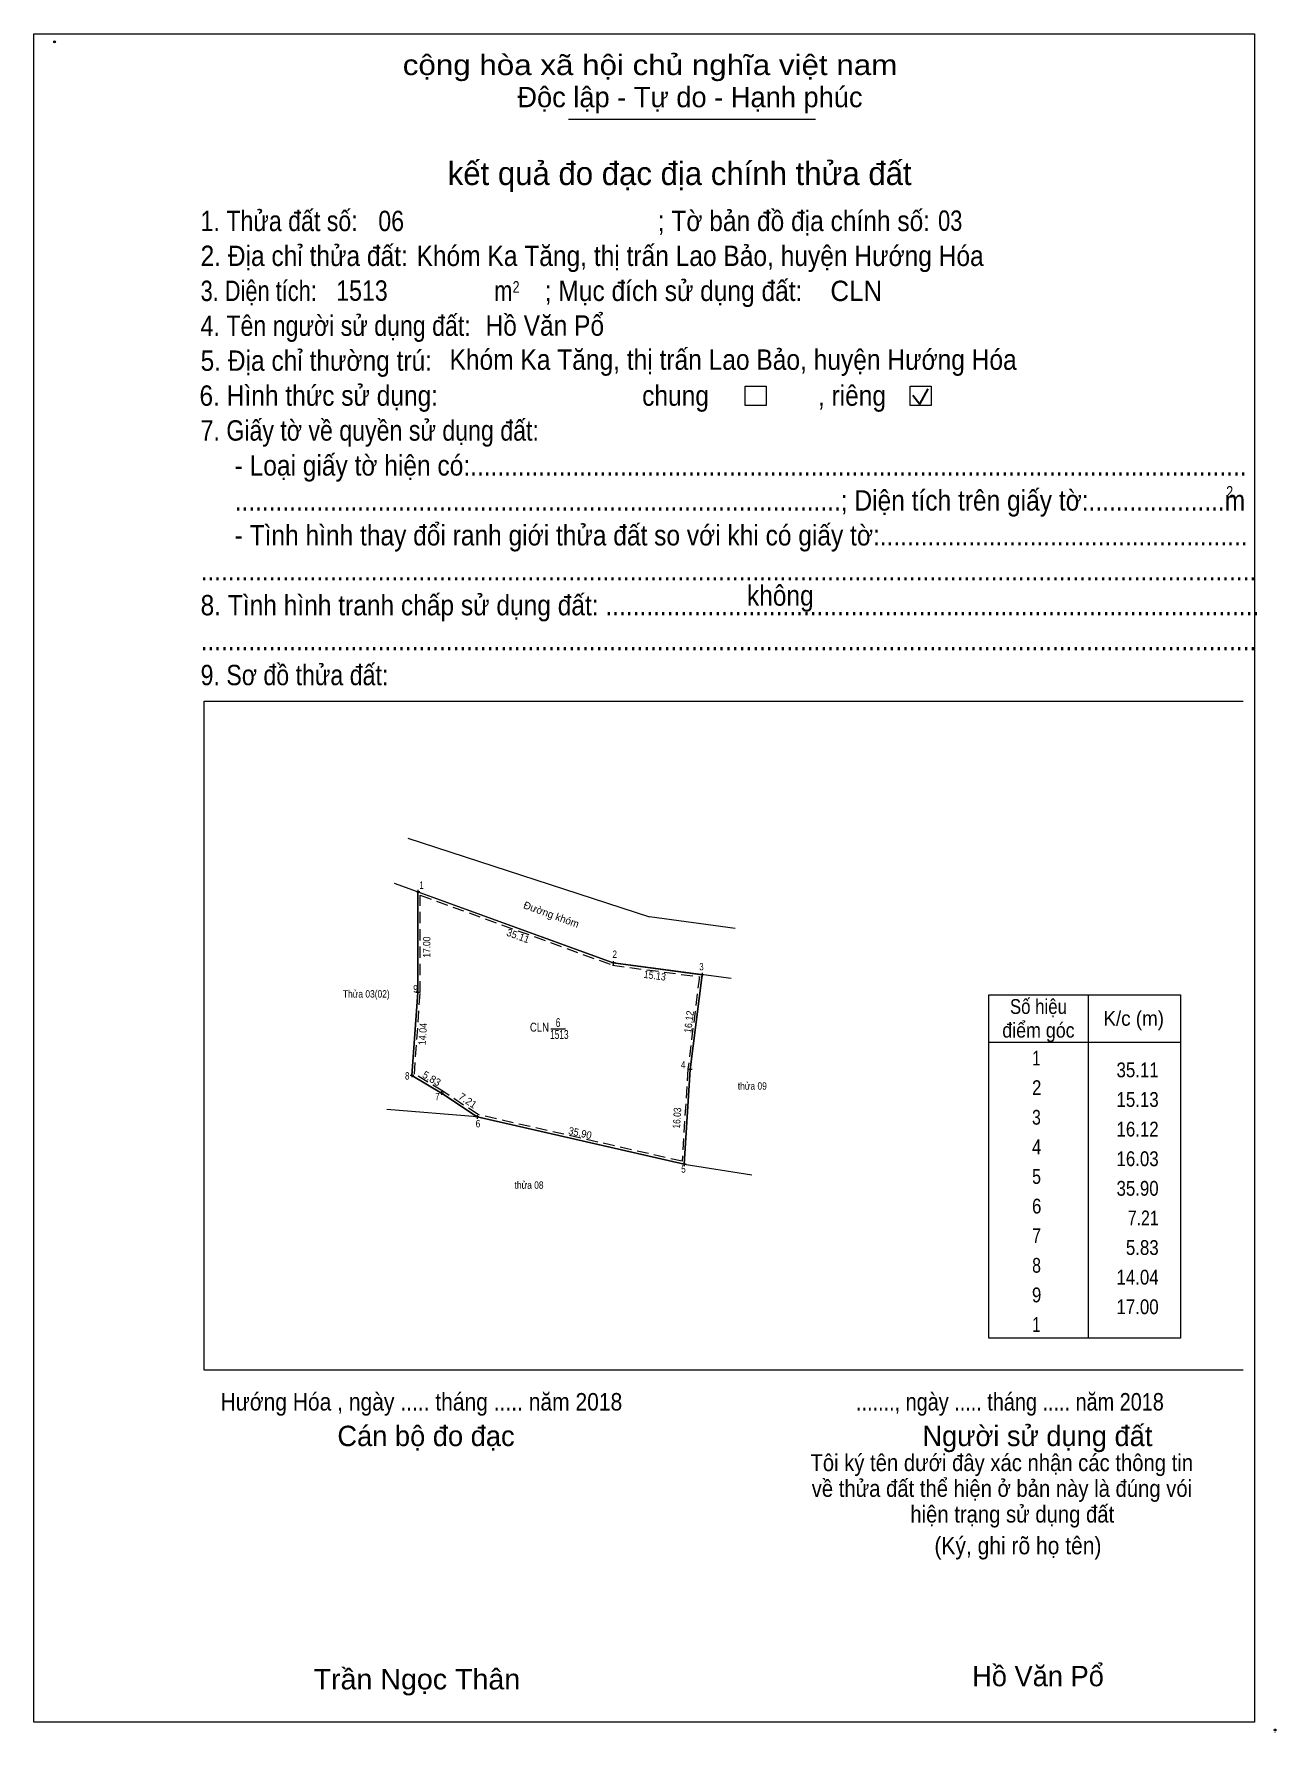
# Model space of a CAD drawing. Header units: metres. Extents: x 536000 to 536626, y 1839172 to 1839473.
# Drawn here: x 536415.8 to 536625.6, y 1839186.4 to 1839473.3 of the extents above; entities that cross this region are included whole.
import ezdxf
from ezdxf.enums import TextEntityAlignment as Align

# ---------------------------------------------------------------- set-up
doc = ezdxf.new("R2010")
doc.units = ezdxf.units.M
doc.header["$LTSCALE"] = 0.65
doc.header["$PDMODE"] = 32
doc.header["$PDSIZE"] = 0.325
doc.linetypes.add('MEDIUM_DASHED', pattern=[4.5, 3, -1.5])
for name, color, linetype, lineweight in [('1', 7, 'Continuous', 13), ('11', 7, 'Continuous', 13), ('44', 7, 'Continuous', 13), ('6', 7, 'Continuous', 13), ('63', 7, 'Continuous', 13), ('7', 7, 'Continuous', 25)]:
    doc.layers.add(name, color=color, linetype=linetype, lineweight=lineweight)

msp = doc.modelspace()

# ---------------------------------------------------------------- texts
at = {"layer": '1'}
for s, height, width, p in [('Hướng Hóa , ngày ..... tháng ..... năm 2018', 2.949, 0.9, (536447.3, 1839240.81)), ('Trần Ngọc Thân', 3.44, 1.05, (536463.01, 1839193.72))]:
    msp.add_text(s, height=height, dxfattribs=dict(at, width=width)).set_placement(p)
msp.add_text('Hồ Văn Pổ', height=3.44, dxfattribs=at).set_placement((536574.23, 1839194.25))
at = {"layer": '44'}
msp.add_text('Đường khóm', height=1.25, rotation=340.026, dxfattribs=at).set_placement((536502.9515, 1839323.982), align=Align.CENTER)
for s, height, width, p in [('Thửa 03(02)', 1.25, 0.85, (536471.915, 1839310.54)), ('CLN', 1.5, 0.8, (536501.155, 1839304.8)), ('6', 1.5, 0.7, (536504.3, 1839305.57)), ('thửa 09', 1.25, 0.85, (536537.105, 1839294.99)), ('thửa 08', 1.25, 0.85, (536499.4, 1839278.25))]:
    msp.add_text(s, height=height, dxfattribs=dict(at, width=width)).set_placement(p, align=Align.CENTER)
at = {"layer": '6'}
for s, width, p in [('CLN', 0.95, (536550.29, 1839428.16)), ('Hồ Văn Pổ', 0.9, (536492.05, 1839422.31))]:
    msp.add_text(s, height=3.44, dxfattribs=dict(at, width=width)).set_placement(p)
at = {"layer": '63'}
for s, height, width, p in [(' 1', 1.25, 0.75, (536481.59, 1839328.9)), (' 2', 1.25, 0.85, (536514.26, 1839317.23)), (' 3', 1.25, 0.8, (536528.89, 1839315.14)), (' 9', 1.25, 0.85, (536480.62, 1839311.4)), (' 4', 1.25, 0.85, (536525.83, 1839298.58)), (' 8', 1.25, 0.8, (536479.2, 1839296.7)), ('35.11', 2.5, 0.85, (536605.73, 1839297.08)), (' 7', 1.25, 0.8, (536484.29, 1839293.19)), ('15.13', 2.5, 0.85, (536605.73, 1839292.08)), (' 6', 1.25, 0.85, (536491.17, 1839288.64)), ('16.12', 2.5, 0.85, (536605.73, 1839287.08)), ('16.03', 2.5, 0.85, (536605.73, 1839282.08)), (' 5', 1.25, 0.8, (536525.85, 1839280.96)), ('35.90', 2.5, 0.85, (536605.73, 1839277.08)), ('7.21', 2.5, 0.8, (536605.73, 1839272.08)), ('5.83', 2.5, 0.85, (536605.73, 1839267.08)), ('14.04', 2.5, 0.85, (536605.73, 1839262.08)), ('17.00', 2.5, 0.85, (536605.73, 1839257.08))]:
    msp.add_text(s, height=height, dxfattribs=dict(at, width=width)).set_placement(p, align=Align.RIGHT)
for s, rotation, width, p in [('17.00', 90, 0.85, (536482.74, 1839319.055)), ('35.11', 340.017, 0.95, (536497.3364, 1839320.3649)), ('15.13', 352.405, 0.9, (536520.5574, 1839313.6337)), ('16.12', 82.875, 0.9, (536527.0241, 1839306.3725)), ('14.04', 85.914, 0.9, (536482.0625, 1839304.3355)), ('16.03', 86.424, 0.85, (536525.0035, 1839290.156)), ('35.90', 347.125, 0.95, (536507.8757, 1839287.0644))]:
    msp.add_text(s, height=1.25, rotation=rotation, dxfattribs=dict(at, width=width)).set_placement(p, align=Align.CENTER)
for s, height, width, p in [('Số hiệu', 2.5, 0.85, (536585.43, 1839307.78)), ('K/c (m)', 2.5, 0.95, (536601.52, 1839305.78)), ('điểm góc', 2.5, 0.9, (536585.43, 1839303.78)), ('1513', 1.5, 0.7, (536504.515, 1839303.56)), (' 1', 2.5, 0.75, (536584.73, 1839299.08)), (' 2', 2.5, 0.85, (536584.74, 1839294.08)), (' 3', 2.5, 0.8, (536584.72, 1839289.08)), (' 4', 2.5, 0.85, (536584.73, 1839284.08)), (' 5', 2.5, 0.8, (536584.74, 1839279.08)), (' 6', 2.5, 0.85, (536584.74, 1839274.08)), (' 7', 2.5, 0.8, (536584.74, 1839269.08)), (' 8', 2.5, 0.8, (536584.74, 1839264.08)), (' 9', 2.5, 0.85, (536584.73, 1839259.08)), (' 1', 2.5, 0.75, (536584.73, 1839254.08))]:
    msp.add_text(s, height=height, dxfattribs=dict(at, width=width)).set_placement(p, align=Align.CENTER)
for s, rotation, p in [('5.83', 329.036, (536482.6285, 1839296.3309)), ('7.21', 326.31, (536488.6983, 1839292.6178))]:
    msp.add_text(s, height=1.25, rotation=rotation, dxfattribs=at).set_placement(p, align=Align.CENTER)
at = {"layer": '7'}
for s, height, width, p in [('cộng hòa xã hội chủ nghĩa việt nam', 3.44, 1.15, (536478.07, 1839466.32)), ('1. Thửa đất số:', 3.44, 0.85, (536443.93, 1839439.97)), ('06', 3.44, 0.85, (536473.94, 1839439.97)), ('; Tờ bản đồ địa chính số:', 3.44, 0.9, (536521.14, 1839439.97)), ('03', 3.44, 0.8, (536568.48, 1839440.02)), ('2. Địa chỉ thửa đất:', 3.44, 0.9, (536443.93, 1839434.08)), ('Khóm Ka Tăng, thị trấn Lao Bảo, huyện Hướng Hóa', 3.443, 0.9, (536480.4, 1839434.08)), ('3. Diện tích:', 3.44, 0.8, (536443.93, 1839428.17)), ('1513', 3.44, 0.85, (536466.83, 1839428.21)), ('; Mục đích sử dụng đất:', 3.44, 0.9, (536502.06, 1839428.17)), ('m', 3.44, 0.8, (536493.52, 1839428.17)), ('2', 1.966, 0.8, (536496.62, 1839429.56)), ('4. Tên người sử dụng đất:', 3.44, 0.85, (536443.93, 1839422.28)), ('Khóm Ka Tăng, thị trấn Lao Bảo, huyện Hướng Hóa', 3.443, 0.9, (536485.97, 1839416.55)), ('5. Địa chỉ thường trú:', 3.44, 0.9, (536443.93, 1839416.38)), ('6. Hình thức sử dụng:', 3.44, 0.9, (536443.74, 1839410.48)), ('chung                , riêng', 3.44, 0.9, (536518.5, 1839410.48)), ('7. Giấy tờ về quyền sử dụng đất:', 3.44, 0.85, (536443.93, 1839404.59)), ('     - Loại giấy tờ hiện có:..................................................................................................................', 3.44, 0.9, (536443.93, 1839398.69)), ('     .........................................................................................; Diện tích trên giấy tờ:....................m', 3.44, 0.9, (536443.93, 1839392.78)), ('2', 1.966, 0.8, (536617.14, 1839394.95)), ('     - Tình hình thay đổi ranh giới thửa đất so với khi có giấy tờ:......................................................', 3.44, 0.9, (536443.93, 1839386.89)), ('...........................................................................................................................................................', 3.44, 0.9, (536443.93, 1839380.99)), ('không', 3.441, 0.9, (536536.19, 1839376.72)), ('8. Tình hình tranh chấp sử dụng đất: ................................................................................................', 3.44, 0.9, (536443.93, 1839375.09)), ('...........................................................................................................................................................', 3.44, 0.9, (536443.93, 1839369.2)), ('9. Sơ đồ thửa đất:', 3.44, 0.85, (536443.93, 1839363.29)), ('......., ngày ..... tháng ..... năm 2018', 2.949, 0.85, (536554.62, 1839240.81)), ('(Ký, ghi rõ họ tên)', 2.949, 0.9, (536567.86, 1839216.53))]:
    msp.add_text(s, height=height, dxfattribs=dict(at, width=width)).set_placement(p)
for s, height, p in [('Độc lập - Tự do - Hạnh phúc', 3.44, (536497.42, 1839460.89)), ('Cán bộ đo đạc', 3.441, (536467.03, 1839234.8)), ('Người sử dụng đất', 3.44, (536565.83, 1839234.8))]:
    msp.add_text(s, height=height, dxfattribs=at).set_placement(p)
for s, height, p in [('kết quả đo đạc địa chính thửa đất', 3.932, (536524.84, 1839447.75)), ('.', 0.9832, (536625.391, 1839186.35))]:
    msp.add_text(s, height=height, dxfattribs=at).set_placement(p, align=Align.CENTER)
at = {"layer": '7', "width": 0.9}
for s, p in [('Tôi ký tên dưới đây xác nhận các thông tin', (536579.23, 1839230.58)), ('về thửa đất thể hiện ở bản này là đúng vói', (536579.26, 1839226.23)), ('hiện trạng sử dụng đất', (536581.005, 1839221.89))]:
    msp.add_text(s, height=2.842, dxfattribs=at).set_placement(p, align=Align.CENTER)

# ---------------------------------------------------------------- linework, layer by layer
at = {"layer": '1'}
msp.add_lwpolyline([(536480.62, 1839328.4), (536513.62, 1839316.4), (536528.62, 1839314.4), (536526.62, 1839298.4), (536525.62, 1839282.4), (536490.62, 1839290.4), (536484.62, 1839294.4), (536479.62, 1839297.4), (536480.62, 1839311.4)], close=True, dxfattribs=at)
at = {"layer": '1', "linetype": 'MEDIUM_DASHED'}
msp.add_lwpolyline([(536481.02, 1839327.83), (536513.52, 1839316.01), (536528.17, 1839314.06), (536526.22, 1839298.44), (536525.25, 1839282.89), (536490.78, 1839290.77), (536484.83, 1839294.74), (536480.04, 1839297.62), (536481.02, 1839311.39)], close=True, dxfattribs=at)
at = {"layer": '11'}
for p, q in [((536480.93, 1839328.4), (536480.31, 1839328.4)), ((536480.62, 1839328.71), (536480.62, 1839328.09)), ((536513.93, 1839316.4), (536513.31, 1839316.4)), ((536513.62, 1839316.71), (536513.62, 1839316.09)), ((536528.93, 1839314.4), (536528.31, 1839314.4)), ((536528.62, 1839314.71), (536528.62, 1839314.09)), ((536480.93, 1839311.4), (536480.31, 1839311.4)), ((536480.62, 1839311.71), (536480.62, 1839311.09)), ((536479.93, 1839297.4), (536479.31, 1839297.4)), ((536479.62, 1839297.71), (536479.62, 1839297.09)), ((536526.93, 1839298.4), (536526.31, 1839298.4)), ((536526.62, 1839298.71), (536526.62, 1839298.09)), ((536484.93, 1839294.4), (536484.31, 1839294.4)), ((536484.62, 1839294.71), (536484.62, 1839294.09)), ((536490.93, 1839290.4), (536490.31, 1839290.4)), ((536490.62, 1839290.71), (536490.62, 1839290.09)), ((536525.62, 1839282.71), (536525.62, 1839282.09)), ((536525.93, 1839282.4), (536525.31, 1839282.4))]:
    msp.add_line(p, q, dxfattribs=at)
at = {"layer": '44'}
for p, q in [((536478.95, 1839337.45), (536519.75, 1839324.16)), ((536534.21, 1839322.23), (536519.75, 1839324.16)), ((536503.07, 1839305.29), (536505.53, 1839305.29)), ((536490.62, 1839290.4), (536475.37, 1839291.62)), ((536525.62, 1839282.4), (536537, 1839280.61))]:
    msp.add_line(p, q, dxfattribs=at)
for points in [[(536533.54, 1839313.74), (536513.62, 1839316.4), (536476.67, 1839329.83)], [(536480.62, 1839328.4), (536480.62, 1839311.4), (536479.62, 1839297.4), (536484.62, 1839294.4), (536490.62, 1839290.4), (536525.62, 1839282.4), (536526.62, 1839298.4), (536528.62, 1839314.4)]]:
    msp.add_lwpolyline(points, dxfattribs=at)
at = {"layer": '63'}
for p, q in [((536593.84, 1839311.02), (536593.84, 1839253.02)), ((536593.84, 1839311.02), (536593.84, 1839253.02)), ((536609.44, 1839311.02), (536609.44, 1839253.02))]:
    msp.add_line(p, q, dxfattribs=at)
for points in [[(536577.04, 1839253.02), (536577.04, 1839311.02), (536593.84, 1839311.02), (536609.44, 1839311.02)], [(536577.04, 1839303.02), (536593.84, 1839303.02), (536609.44, 1839303.02)], [(536609.44, 1839253.02), (536593.84, 1839253.02), (536577.04, 1839253.02)]]:
    msp.add_lwpolyline(points, dxfattribs=at)
at = {"layer": '7'}
for p, q in [((536506.09, 1839458.87), (536547.77, 1839458.87)), ((536444.55, 1839360.57), (536620.03, 1839360.57))]:
    msp.add_line(p, q, dxfattribs=at)
at = {"layer": '7', "lineweight": 35}
for p, q in [((536564.23, 1839412.28), (536565.4, 1839410.75)), ((536565.4, 1839410.75), (536566.83, 1839413.31))]:
    msp.add_line(p, q, dxfattribs=at)
at = {"layer": '7', "lineweight": 13}
msp.add_lwpolyline([(536415.79, 1839473.26), (536621.91, 1839473.26), (536621.91, 1839188.18), (536415.79, 1839188.18)], close=True, dxfattribs=at)
at = {"layer": '7'}
for points in [[(536535.92, 1839413.8), (536539.46, 1839413.8), (536539.46, 1839410.5), (536535.92, 1839410.5)], [(536563.77, 1839413.8), (536567.31, 1839413.8), (536567.31, 1839410.5), (536563.77, 1839410.5)]]:
    msp.add_lwpolyline(points, close=True, dxfattribs=at)
msp.add_lwpolyline([(536620.03, 1839247.62), (536444.55, 1839247.62), (536444.55, 1839360.57)], dxfattribs=at)
for p in [(536419.28, 1839471.95), (536625.39, 1839186.86)]:
    msp.add_point(p, dxfattribs=at)

msp.set_redraw_order([(e.dxf.handle, doc.entitydb.next_handle()) for e in msp.query("TEXT MTEXT ATTDEF DIMENSION ARC_DIMENSION")])  # texts and dimensions are drawn at this point

doc.saveas('drawing.dxf')
